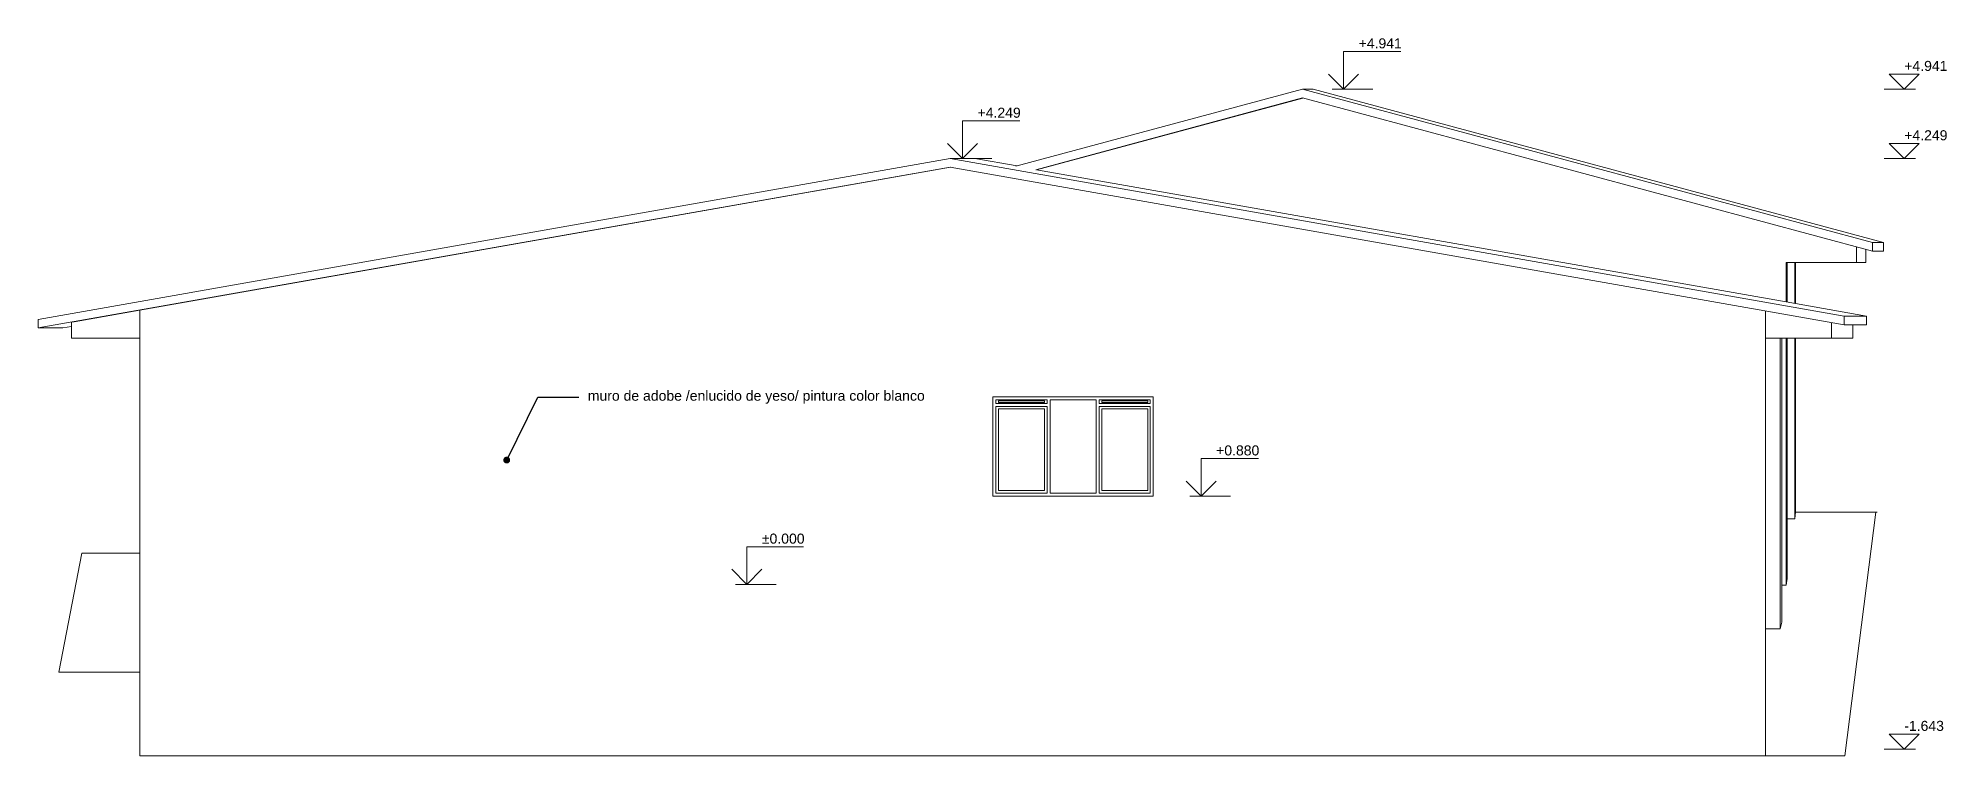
# Model space of a CAD drawing. Header units: metres. Extents: x 48 to 635, y -15 to 39.
# Drawn here: x 615.76 to 634.8, y -13 to -5.84 of the extents above; entities that cross this region are included whole.
import ezdxf

# ---------------------------------------------------------------- set-up
doc = ezdxf.new("R2010")
doc.units = ezdxf.units.M
doc.header["$MEASUREMENT"] = 0
for name, color, linetype in [('Annotation - Label', 7, 'Continuous'), ('Dimensioning - General', 7, 'Continuous'), ('Shell - Roof', 7, 'Continuous'), ('Site & Landscape - Terrain', 7, 'Continuous'), ('Structural - Bearing', 7, 'Continuous')]:
    doc.layers.add(name, color=color, linetype=linetype)
doc.styles.add('GENERATED_STYLE_1', font='')
doc.styles.get('GENERATED_STYLE_1').set_extended_font_data('Arial')
doc.dimstyles.new('GENERATED_STYLE__6', dxfattribs={"dimtxt": 0.18, "dimasz": 0.1368, "dimexe": 0.18, "dimexo": 0.0625, "dimgap": 0.09, "dimtad": 0, "dimtih": 1, "dimtoh": 1, "dimdec": 4, "dimzin": 0, "dimdsep": 46, "dimcen": 0.09, "dimadec": 0, "dimazin": 0, "dimtfac": 1, "dimtdec": 4, "dimtmove": 0, "dimatfit": 3, "dimldrblk": 'ARROWHEAD_11', "dimfxl": 1, "dimtolj": 1, "dimtzin": 0, "dimarcsym": 0})

msp = doc.modelspace()

# ---------------------------------------------------------------- texts
at = {"layer": 'Annotation - Label', "color": 5, "linetype": 'Continuous', "lineweight": 25, "insert": (621.241, -9.424), "char_height": 0.1, "attachment_point": 4, "style": 'GENERATED_STYLE_1'}
msp.add_mtext('\\A1;{\\pql;\\fArial|b0|i0|c0|p34;muro de adobe /enlucido de yeso/ pintura color blanco}', dxfattribs=at)
at = {"layer": 'Dimensioning - General', "color": 5, "lineweight": 25, "char_height": 0.1, "attachment_point": 7, "style": 'GENERATED_STYLE_1'}
for s, insert in [('\\A1;{\\pql;\\fArial|b0|i0|c0|p34;+4.941}', (628.933, -5.945)), ('\\A1;{\\pql;\\fArial|b0|i0|c0|p34;+4.941}', (634.378, -6.17)), ('\\A1;{\\pql;\\fArial|b0|i0|c0|p34;+4.249}', (625.13, -6.637)), ('\\A1;{\\pql;\\fArial|b0|i0|c0|p34;+4.249}', (634.378, -6.862)), ('\\A1;{\\pql;\\fArial|b0|i0|c0|p34;+0.880}', (627.511, -10.006)), ('\\A1;{\\pql;\\fArial|b0|i0|c0|p34;±0.000}', (622.978, -10.886)), ('\\A1;{\\pql;\\fArial|b0|i0|c0|p34;-1.643}', (634.378, -12.754))]:
    msp.add_mtext(s, dxfattribs=dict(at, insert=insert))

# ---------------------------------------------------------------- blocks, each defined once
blk = doc.blocks.new('ARROWHEAD_11')
at = {"color": 0, "linetype": 'Continuous', "lineweight": 0}
blk.add_line((0, 0), (-1, 0), dxfattribs=at)
at = {"color": 0, "linetype": 'Continuous', "lineweight": 0, "const_width": 0.25, "flags": 128}
blk.add_lwpolyline([(-0.125, 0, 1), (0.125, 0, 1)], format="xyb", close=True, dxfattribs=at)

# ---------------------------------------------------------------- linework, layer by layer
at = {"layer": 'Dimensioning - General', "color": 7, "linetype": 'Continuous', "lineweight": 13}
for p, q in [((628.783, -6.35), (628.783, -5.975)), ((628.783, -5.975), (629.355, -5.975)), ((628.783, -6.35), (628.633, -6.2)), ((628.933, -6.2), (628.783, -6.35)), ((634.378, -6.35), (634.228, -6.2)), ((634.228, -6.2), (634.528, -6.2)), ((634.528, -6.2), (634.378, -6.35)), ((624.98, -7.042), (624.98, -6.667)), ((624.98, -6.667), (625.553, -6.667)), ((624.98, -7.042), (624.83, -6.892)), ((625.13, -6.892), (624.98, -7.042)), ((634.378, -7.042), (634.228, -6.892)), ((634.228, -6.892), (634.528, -6.892)), ((634.528, -6.892), (634.378, -7.042)), ((627.361, -10.411), (627.361, -10.036)), ((627.361, -10.036), (627.934, -10.036)), ((627.361, -10.411), (627.211, -10.261)), ((627.511, -10.261), (627.361, -10.411)), ((622.828, -11.291), (622.828, -10.916)), ((622.828, -10.916), (623.395, -10.916)), ((622.828, -11.291), (622.678, -11.141)), ((622.978, -11.141), (622.828, -11.291)), ((634.378, -12.934), (634.228, -12.784)), ((634.228, -12.784), (634.528, -12.784)), ((634.528, -12.784), (634.378, -12.934))]:
    msp.add_line(p, q, dxfattribs=at)
at = {"layer": 'Dimensioning - General', "color": 151, "linetype": 'Continuous', "lineweight": 20, "true_color": 0x80c2ff}
for p, q in [((628.783, -6.35), (628.67, -6.35)), ((628.783, -6.35), (629.076, -6.35)), ((634.378, -6.35), (634.178, -6.35)), ((634.378, -6.35), (634.491, -6.35)), ((624.98, -7.042), (624.868, -7.042)), ((624.98, -7.042), (625.274, -7.042)), ((634.378, -7.042), (634.178, -7.042)), ((634.378, -7.042), (634.491, -7.042)), ((627.361, -10.411), (627.249, -10.411)), ((627.361, -10.411), (627.655, -10.411)), ((622.828, -11.291), (622.716, -11.291)), ((622.828, -11.291), (623.122, -11.291)), ((634.378, -12.934), (634.178, -12.934)), ((634.378, -12.934), (634.491, -12.934))]:
    msp.add_line(p, q, dxfattribs=at)
at = {"layer": 'Shell - Roof', "color": 23, "linetype": 'Continuous', "lineweight": 13, "true_color": 0xbf8080}
for p, q in [((625.513, -7.119), (628.372, -6.35)), ((628.372, -6.438), (625.711, -7.154)), ((628.481, -6.35), (628.372, -6.35)), ((628.372, -6.35), (634.061, -7.88)), ((634.061, -7.968), (628.372, -6.438)), ((634.17, -7.88), (628.481, -6.35)), ((615.756, -8.647), (624.858, -7.042)), ((625.102, -7.042), (624.858, -7.042)), ((624.858, -7.042), (633.779, -8.615)), ((625.525, -7.116), (625.102, -7.042)), ((624.858, -7.128), (615.756, -8.733)), ((633.779, -8.701), (624.858, -7.128)), ((633.201, -8.474), (625.72, -7.154)), ((634.061, -7.88), (634.17, -7.88)), ((634.061, -7.88), (634.061, -7.968)), ((634.17, -7.968), (634.061, -7.968)), ((634.17, -7.88), (634.17, -7.968)), ((634.001, -8.615), (633.201, -8.474)), ((615.756, -8.647), (615.756, -8.733)), ((615.756, -8.733), (616.003, -8.733)), ((616.003, -8.733), (616.089, -8.718)), ((633.779, -8.615), (634.001, -8.615)), ((633.779, -8.615), (633.779, -8.701)), ((634.001, -8.701), (633.779, -8.701)), ((634.001, -8.615), (634.001, -8.701))]:
    msp.add_line(p, q, dxfattribs=at)
at = {"layer": 'Site & Landscape - Terrain', "color": 7, "linetype": 'Continuous', "lineweight": 13}
for p, q in [((633.901, -7.925), (633.901, -8.081)), ((633.993, -7.95), (633.993, -8.081)), ((633.201, -8.081), (633.901, -8.081)), ((633.901, -8.081), (633.993, -8.081)), ((616.114, -8.671), (616.772, -8.557)), ((616.772, -8.557), (616.772, -8.834)), ((632.994, -8.563), (632.994, -8.836)), ((616.089, -8.676), (616.114, -8.671)), ((616.089, -8.676), (616.089, -8.834)), ((633.651, -8.679), (633.651, -8.836)), ((633.866, -8.701), (633.866, -8.836)), ((616.089, -8.834), (616.772, -8.834)), ((632.994, -8.836), (633.651, -8.836)), ((633.651, -8.836), (633.866, -8.836)), ((633.285, -10.638), (633.21, -10.638)), ((633.293, -10.571), (633.285, -10.638)), ((633.293, -10.571), (634.093, -10.571)), ((634.093, -10.571), (633.786, -13.001)), ((634.093, -10.571), (634.108, -10.571)), ((615.963, -12.166), (616.193, -10.981)), ((616.193, -10.981), (616.772, -10.981)), ((633.21, -11.232), (633.201, -11.3)), ((633.201, -11.3), (633.155, -11.3)), ((633.14, -11.491), (633.14, -11.734)), ((633.155, -11.491), (633.155, -11.667)), ((633.14, -11.734), (632.994, -11.734)), ((633.155, -11.667), (633.14, -11.734)), ((615.963, -12.166), (616.772, -12.166)), ((632.994, -13.001), (633.786, -13.001))]:
    msp.add_line(p, q, dxfattribs=at)
at = {"layer": 'Structural - Bearing', "color": 251, "linetype": 'Continuous', "lineweight": 20, "true_color": 0x6a6a6a}
for p, q in [((628.377, -6.439), (625.72, -7.154)), ((624.862, -7.128), (616.772, -8.555)), ((633.201, -8.474), (633.201, -8.081)), ((633.21, -8.081), (633.21, -8.475)), ((633.285, -8.489), (633.285, -8.081)), ((633.293, -8.081), (633.293, -8.49)), ((616.772, -8.557), (616.772, -8.555)), ((616.772, -13.001), (616.772, -8.834)), ((632.994, -13.001), (632.994, -8.836)), ((633.14, -11.491), (633.14, -8.836)), ((633.155, -8.836), (633.155, -11.491)), ((633.201, -11.3), (633.201, -8.836)), ((633.21, -8.836), (633.21, -11.232)), ((633.285, -10.638), (633.285, -8.836)), ((633.293, -8.836), (633.293, -10.571)), ((625.284, -9.421), (626.884, -9.421)), ((625.284, -10.411), (625.284, -9.421)), ((626.884, -9.421), (626.884, -10.411)), ((626.884, -10.411), (625.284, -10.411)), ((632.994, -13.001), (616.772, -13.001))]:
    msp.add_line(p, q, dxfattribs=at)
at = {"layer": 'Structural - Bearing', "color": 30, "linetype": 'Continuous', "lineweight": 18, "true_color": 0xff6600}
for p, q in [((625.314, -9.451), (625.314, -9.486)), ((625.824, -9.451), (625.314, -9.451)), ((625.314, -9.486), (625.824, -9.486)), ((625.314, -9.516), (625.314, -10.381)), ((625.824, -9.516), (625.314, -9.516)), ((625.339, -9.461), (625.339, -9.476)), ((625.339, -9.461), (625.799, -9.461)), ((625.799, -9.476), (625.339, -9.476)), ((625.799, -9.476), (625.799, -9.461)), ((625.824, -9.486), (625.824, -9.451)), ((625.824, -10.381), (625.824, -9.516)), ((625.854, -9.451), (625.854, -10.381)), ((626.314, -9.451), (625.854, -9.451)), ((626.314, -10.381), (626.314, -9.451)), ((626.344, -9.451), (626.344, -9.486)), ((626.854, -9.451), (626.344, -9.451)), ((626.344, -9.486), (626.854, -9.486)), ((626.344, -9.516), (626.344, -10.381)), ((626.854, -9.516), (626.344, -9.516)), ((626.369, -9.461), (626.369, -9.476)), ((626.369, -9.461), (626.829, -9.461)), ((626.829, -9.476), (626.369, -9.476)), ((626.829, -9.476), (626.829, -9.461)), ((626.854, -9.486), (626.854, -9.451)), ((626.854, -10.381), (626.854, -9.516)), ((625.339, -9.541), (625.339, -10.356)), ((625.799, -9.541), (625.339, -9.541)), ((625.799, -10.356), (625.799, -9.541)), ((626.369, -9.541), (626.369, -10.356)), ((626.829, -9.541), (626.369, -9.541)), ((626.829, -10.356), (626.829, -9.541)), ((625.314, -10.381), (625.824, -10.381)), ((625.339, -10.356), (625.799, -10.356)), ((625.854, -10.381), (626.314, -10.381)), ((626.344, -10.381), (626.854, -10.381)), ((626.369, -10.356), (626.829, -10.356))]:
    msp.add_line(p, q, dxfattribs=at)

msp.set_redraw_order([(e.dxf.handle, doc.entitydb.next_handle()) for e in msp.query("TEXT MTEXT ATTDEF DIMENSION ARC_DIMENSION")])  # texts and dimensions are drawn at this point

# ---------------------------------------------------------------- leaders
at = {"layer": 'Annotation - Label', "color": 151, "linetype": 'Continuous', "lineweight": 20, "true_color": 0x80c2ff, "annotation_type": 0, "has_hookline": 1, "hookline_direction": 0, "text_width": 3.345}
msp.add_leader([(620.432, -10.051), (620.741, -9.424), (621.151, -9.424)], dimstyle='GENERATED_STYLE__6', dxfattribs=at)

doc.saveas('drawing.dxf')
